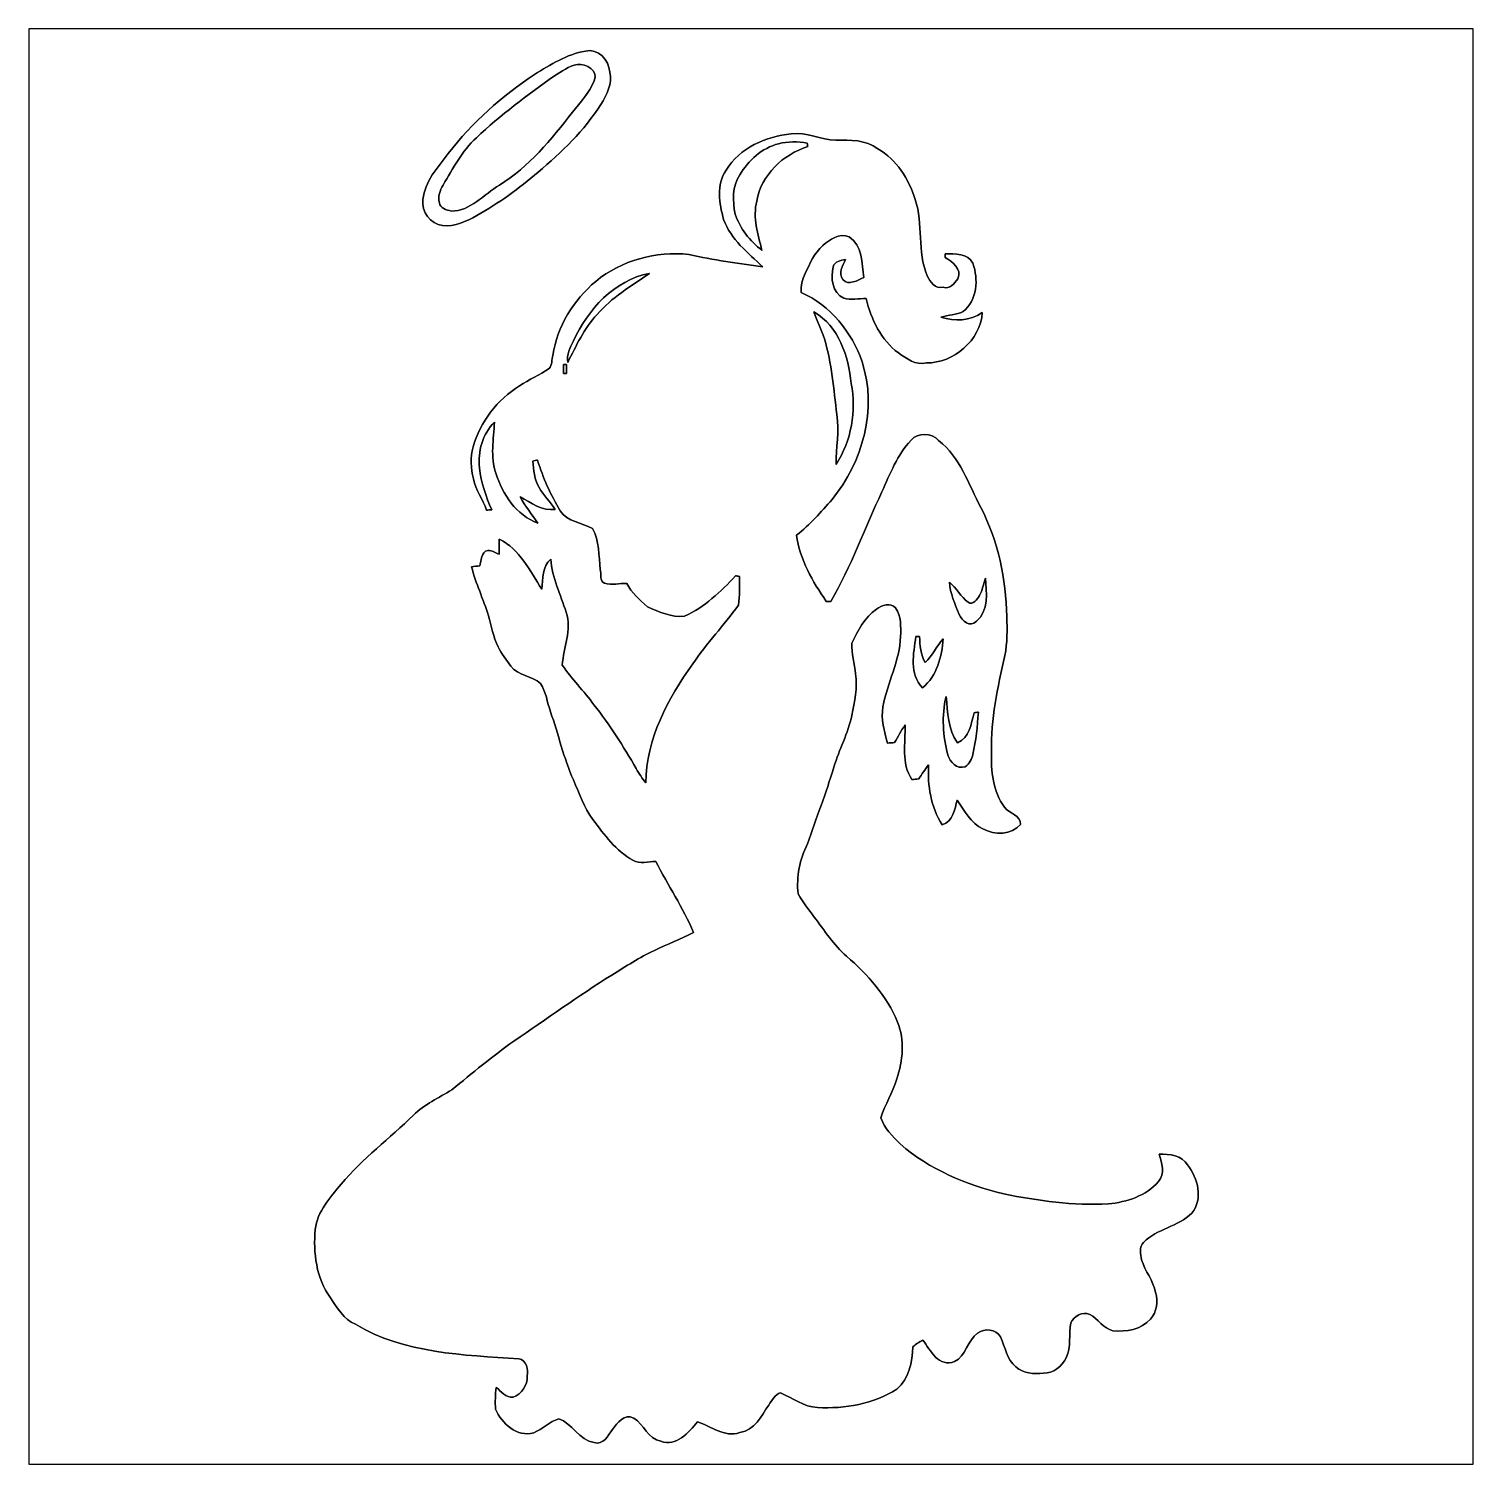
# Model space of a CAD drawing. Header units: centimetres. Extents: x -16.8 to 16.8, y -16.7 to 16.7.
import ezdxf

# ---------------------------------------------------------------- set-up
doc = ezdxf.new("R2010")
doc.units = ezdxf.units.CM
doc.header["$MEASUREMENT"] = 0
doc.layers.add('Layer 1', color=7, linetype='Continuous')

msp = doc.modelspace()

# ---------------------------------------------------------------- linework, layer by layer
at = {"layer": 'Layer 1', "color": 7}
for points, knots in [([(-16.77458, 16.66875), (-16.77458, 16.66875), (16.77458, 16.66875), (16.77458, 16.66875), (16.77458, 16.66875), (16.77458, 16.66875), (16.77458, -16.66875), (16.77458, -16.66875), (16.77458, -16.66875), (16.77458, -16.66875), (-16.77458, -16.66875), (-16.77458, -16.66875), (-16.77458, -16.66875), (-16.77458, -16.66875), (-16.77458, 16.66875), (-16.77458, 16.66875), (-16.77458, 16.66875), (-16.77458, 16.66875), (-16.77458, 16.66875), (-16.77458, 16.66875)], [0, 0, 0, 0, 0.16666667, 0.16666667, 0.16666667, 0.16666667, 0.33333333, 0.33333333, 0.33333333, 0.33333333, 0.5, 0.5, 0.5, 0.5, 0.66666667, 0.66666667, 0.66666667, 0.66666667, 1, 1, 1, 1]), ([(-3.84739, 16.15017), (-4.28025, 16.08173), (-4.65949, 15.83161), (-5.02955, 15.61289), (-5.02955, 15.61289), (-5.78309, 15.10277), (-6.47735, 14.49529), (-7.03615, 13.77421), (-7.03615, 13.77421), (-7.27851, 13.45071), (-7.57802, 13.12439), (-7.61965, 12.70388), (-7.61965, 12.70388), (-7.66374, 12.41919), (-7.44502, 12.1412), (-7.16421, 12.09851), (-7.16421, 12.09851), (-6.88093, 12.06747), (-6.61106, 12.20117), (-6.36834, 12.3317), (-6.36834, 12.3317), (-5.86211, 12.62062), (-5.38656, 12.96141), (-4.94312, 13.33923), (-4.94312, 13.33923), (-4.39914, 13.80596), (-3.87174, 14.3062), (-3.48544, 14.9158), (-3.48544, 14.9158), (-3.35174, 15.13981), (-3.2131, 15.39452), (-3.27872, 15.66616), (-3.27872, 15.66616), (-3.30694, 15.94167), (-3.54542, 16.22989), (-3.84739, 16.15017), (-3.84739, 16.15017), (-3.84739, 16.15017), (-3.84739, 16.15017), (-3.84739, 16.15017)], [0, 0, 0, 0, 0.09090909, 0.09090909, 0.09090909, 0.09090909, 0.18181818, 0.18181818, 0.18181818, 0.18181818, 0.27272727, 0.27272727, 0.27272727, 0.27272727, 0.36363636, 0.36363636, 0.36363636, 0.36363636, 0.45454545, 0.45454545, 0.45454545, 0.45454545, 0.54545455, 0.54545455, 0.54545455, 0.54545455, 0.63636364, 0.63636364, 0.63636364, 0.63636364, 0.72727273, 0.72727273, 0.72727273, 0.72727273, 0.81818182, 0.81818182, 0.81818182, 0.81818182, 1, 1, 1, 1]), ([(-4.03049, 15.83972), (-3.82799, 15.86689), (-3.53342, 15.70002), (-3.64278, 15.45978), (-3.64278, 15.45978), (-3.75567, 15.1825), (-3.96628, 14.96483), (-4.14973, 14.73376), (-4.14973, 14.73376), (-4.63515, 14.09841), (-5.15691, 13.46623), (-5.84341, 13.03902), (-5.84341, 13.03902), (-6.20748, 12.83017), (-6.51369, 12.43365), (-6.96666, 12.43542), (-6.96666, 12.43542), (-7.0672, 12.4654), (-7.22383, 12.49927), (-7.23547, 12.62627), (-7.23547, 12.62627), (-7.28098, 12.77338), (-7.22806, 12.91766), (-7.15328, 13.04114), (-7.15328, 13.04114), (-6.92256, 13.42461), (-6.71407, 13.83418), (-6.37893, 14.13969), (-6.37893, 14.13969), (-5.8166, 14.66779), (-5.19924, 15.13311), (-4.56777, 15.57443), (-4.56777, 15.57443), (-4.40126, 15.68168), (-4.23086, 15.80656), (-4.03049, 15.83972)], [0, 0, 0, 0, 0.1, 0.1, 0.1, 0.1, 0.2, 0.2, 0.2, 0.2, 0.3, 0.3, 0.3, 0.3, 0.4, 0.4, 0.4, 0.4, 0.5, 0.5, 0.5, 0.5, 0.6, 0.6, 0.6, 0.6, 0.7, 0.7, 0.7, 0.7, 0.8, 0.8, 0.8, 0.8, 1, 1, 1, 1]), ([(-0.58032, 13.38651), (-0.80363, 13.05101), (-0.74366, 12.60969), (-0.63535, 12.24421), (-0.63535, 12.24421), (-0.46955, 11.77607), (-0.0702, 11.47092), (0.27199, 11.13825), (0.27199, 11.13825), (-0.30127, 11.22363), (-0.8763, 11.29736), (-1.44074, 11.43141), (-1.44074, 11.43141), (-2.20733, 11.50867), (-3.00778, 11.29559), (-3.60786, 10.80488), (-3.60786, 10.80488), (-4.12186, 10.36743), (-4.49933, 9.75713), (-4.60304, 9.08544), (-4.60304, 9.08544), (-4.64291, 8.99548), (-4.60622, 8.85613), (-4.68842, 8.78099), (-4.68842, 8.78099), (-4.90149, 8.61801), (-5.15938, 8.53087), (-5.37669, 8.37494), (-5.37669, 8.37494), (-5.89492, 8.05709), (-6.29038, 7.54204), (-6.45724, 6.95713), (-6.45724, 6.95713), (-6.52956, 6.71583), (-6.50346, 6.45724), (-6.44984, 6.21489), (-6.44984, 6.21489), (-6.39128, 5.95665), (-6.23041, 5.73899), (-6.14327, 5.49099), (-6.14327, 5.49099), (-6.11364, 5.4924), (-6.05402, 5.49487), (-6.02403, 5.49593), (-6.02403, 5.49593), (-6.1528, 5.80954), (-6.27698, 6.13022), (-6.30449, 6.47206), (-6.30449, 6.47206), (-6.35212, 6.85271), (-6.23605, 7.2577), (-5.96053, 7.53145), (-5.96053, 7.53145), (-5.97888, 7.13775), (-6.05931, 6.72959), (-5.92737, 6.34683), (-5.92737, 6.34683), (-5.77215, 5.85611), (-5.45571, 5.37422), (-4.95441, 5.18971), (-4.95441, 5.18971), (-5.08529, 5.39503), (-5.24757, 5.57953), (-5.36152, 5.79543), (-5.36152, 5.79543), (-5.11034, 5.65997), (-4.84928, 5.46629), (-4.54731, 5.50792), (-4.54731, 5.50792), (-4.66866, 5.67972), (-4.81718, 5.83177), (-4.91878, 6.01698), (-4.91878, 6.01698), (-5.03238, 6.19901), (-5.04613, 6.42302), (-5.06695, 6.63081), (-5.06695, 6.63081), (-5.03943, 6.63646), (-4.98369, 6.64774), (-4.95582, 6.65339), (-4.95582, 6.65339), (-4.83623, 6.23888), (-4.65279, 5.84623), (-4.43301, 5.47617), (-4.43301, 5.47617), (-4.26473, 5.21864), (-3.93171, 5.19571), (-3.68194, 5.06518), (-3.68194, 5.06518), (-3.5179, 4.7819), (-3.5373, 4.42807), (-3.50132, 4.11021), (-3.50132, 4.11021), (-3.4671, 4.0259), (-3.52813, 3.8354), (-3.40113, 3.79554), (-3.40113, 3.79554), (-3.23321, 3.74262), (-3.05435, 3.79342), (-2.8829, 3.78813), (-2.8829, 3.78813), (-2.77813, 3.56341), (-2.58163, 3.41101), (-2.40736, 3.24344), (-2.40736, 3.24344), (-2.13148, 3.13584), (-1.85208, 2.98344), (-1.54305, 3.02366), (-1.54305, 3.02366), (-1.08162, 3.23674), (-0.70097, 3.59304), (-0.36089, 3.96487), (-0.36089, 3.96487), (-0.33796, 3.96169), (-0.2921, 3.9557), (-0.26917, 3.95252), (-0.26917, 3.95252), (-0.26353, 3.72957), (-0.26353, 3.50591), (-0.28928, 3.28401), (-0.28928, 3.28401), (-0.62548, 2.81481), (-1.03293, 2.39924), (-1.35361, 1.91735), (-1.35361, 1.91735), (-1.93499, 1.10561), (-2.43593, 0.17674), (-2.4444, -0.84773), (-2.4444, -0.84773), (-2.52659, -0.74189), (-2.60244, -0.63112), (-2.667, -0.514), (-2.667, -0.514), (-2.96157, 0.00212), (-3.28436, 0.50271), (-3.64984, 0.9712), (-3.64984, 0.9712), (-3.8795, 1.29046), (-4.16772, 1.56457), (-4.38468, 1.8923), (-4.38468, 1.8923), (-4.35116, 2.30152), (-4.16313, 2.70263), (-4.29119, 3.11785), (-4.29119, 3.11785), (-4.42701, 3.52566), (-4.61645, 3.92007), (-4.65173, 4.35504), (-4.65173, 4.35504), (-4.85563, 4.18359), (-4.82847, 3.89361), (-4.85951, 3.65548), (-4.85951, 3.65548), (-5.13644, 4.07952), (-5.37069, 4.57976), (-5.84623, 4.81789), (-5.84623, 4.81789), (-5.85541, 4.70041), (-5.85329, 4.58223), (-5.84659, 4.4644), (-5.84659, 4.4644), (-5.93266, 4.49933), (-6.01592, 4.5533), (-6.11117, 4.55577), (-6.11117, 4.55577), (-6.27133, 4.52155), (-6.26569, 4.31518), (-6.30026, 4.19594), (-6.30026, 4.19594), (-6.36446, 4.19029), (-6.42832, 4.18394), (-6.49217, 4.17689), (-6.49217, 4.17689), (-6.39445, 3.78601), (-6.21594, 3.423), (-6.10023, 3.03812), (-6.10023, 3.03812), (-6.02121, 2.79823), (-5.99193, 2.54071), (-5.8734, 2.31458), (-5.8734, 2.31458), (-5.79191, 2.15406), (-5.68854, 2.00589), (-5.57812, 1.86337), (-5.57812, 1.86337), (-5.40808, 1.64077), (-5.08953, 1.64253), (-4.88774, 1.46473), (-4.88774, 1.46473), (-4.75933, 1.26824), (-4.73745, 1.02341), (-4.65667, 0.8068), (-4.65667, 0.8068), (-4.47322, 0.28081), (-4.35187, -0.2667), (-4.12468, -0.77752), (-4.12468, -0.77752), (-3.98357, -1.08903), (-3.88161, -1.4224), (-3.67348, -1.69898), (-3.67348, -1.69898), (-3.40501, -2.04823), (-3.13902, -2.42358), (-2.74391, -2.64089), (-2.74391, -2.64089), (-2.57986, -2.73262), (-2.38795, -2.67406), (-2.21015, -2.67018), (-2.21015, -2.67018), (-1.92828, -3.22439), (-1.5808, -3.74474), (-1.33562, -4.318), (-1.33562, -4.318), (-1.63019, -4.47569), (-1.94522, -4.59105), (-2.24508, -4.73851), (-2.24508, -4.73851), (-2.59221, -4.89479), (-2.90654, -5.1121), (-3.23144, -5.30825), (-3.23144, -5.30825), (-4.0065, -5.79437), (-4.74945, -6.32883), (-5.50721, -6.84107), (-5.50721, -6.84107), (-6.0071, -7.19314), (-6.47312, -7.58896), (-6.94902, -7.97172), (-6.94902, -7.97172), (-7.24853, -8.16504), (-7.58437, -8.30827), (-7.84225, -8.56192), (-7.84225, -8.56192), (-8.39364, -9.10519), (-9.0237, -9.56663), (-9.52147, -10.16459), (-9.52147, -10.16459), (-9.77583, -10.47397), (-10.07322, -10.8017), (-10.12296, -11.21622), (-10.12296, -11.21622), (-10.17199, -11.75773), (-10.09897, -12.35075), (-9.77159, -12.80336), (-9.77159, -12.80336), (-9.61214, -13.03831), (-9.46573, -13.30607), (-9.1881, -13.42072), (-9.1881, -13.42072), (-8.05215, -14.10335), (-6.67773, -14.1351), (-5.39397, -14.22188), (-5.39397, -14.22188), (-5.21511, -14.24587), (-5.16925, -14.47553), (-5.20241, -14.62158), (-5.20241, -14.62158), (-5.18231, -14.83572), (-5.328, -15.04103), (-5.52309, -15.11547), (-5.52309, -15.11547), (-5.70159, -15.13628), (-5.79931, -14.97859), (-5.92208, -14.88546), (-5.92208, -14.88546), (-5.94113, -15.05373), (-5.9436, -15.22201), (-5.93478, -15.3924), (-5.93478, -15.3924), (-5.7912, -15.71978), (-5.43313, -16.05809), (-5.04613, -15.94026), (-5.04613, -15.94026), (-4.84152, -15.85595), (-4.67889, -15.67709), (-4.46511, -15.61677), (-4.46511, -15.61677), (-4.14584, -15.71343), (-3.99944, -16.12336), (-3.64631, -16.16604), (-3.64631, -16.16604), (-3.4223, -16.24048), (-3.33093, -16.00094), (-3.21839, -15.86547), (-3.21839, -15.86547), (-3.09986, -15.71484), (-2.94922, -15.48483), (-2.72344, -15.59913), (-2.72344, -15.59913), (-2.48532, -15.74871), (-2.39642, -16.07573), (-2.09515, -16.13852), (-2.09515, -16.13852), (-1.74025, -16.27717), (-1.45062, -15.92897), (-1.24143, -15.68803), (-1.24143, -15.68803), (-0.91899, -15.79033), (-0.61948, -16.05492), (-0.25823, -15.93744), (-0.25823, -15.93744), (0.08714, -15.88347), (0.23742, -15.55327), (0.41169, -15.29609), (0.41169, -15.29609), (0.49142, -15.19555), (0.54751, -15.04562), (0.68686, -15.01528), (0.68686, -15.01528), (0.96908, -15.13628), (1.22661, -15.33701), (1.54481, -15.35465), (1.54481, -15.35465), (2.18052, -15.38817), (2.84692, -15.27069), (3.3909, -14.92532), (3.3909, -14.92532), (3.6763, -14.68508), (3.73803, -14.29702), (3.76202, -13.94672), (3.76202, -13.94672), (3.82376, -13.87404), (3.91478, -13.8363), (3.99521, -13.78867), (3.99521, -13.78867), (4.16631, -14.03279), (4.36316, -14.42579), (4.72863, -14.28891), (4.72863, -14.28891), (4.9911, -14.15097), (5.03696, -13.80172), (5.26274, -13.62357), (5.26274, -13.62357), (5.42466, -13.5061), (5.69207, -13.52479), (5.79367, -13.71283), (5.79367, -13.71283), (5.90938, -13.94389), (5.93972, -14.24058), (6.15562, -14.41203), (6.15562, -14.41203), (6.3313, -14.56514), (6.56837, -14.57889), (6.79097, -14.55314), (6.79097, -14.55314), (7.02451, -14.5729), (7.22736, -14.40004), (7.31943, -14.19931), (7.31943, -14.19931), (7.44608, -13.94813), (7.37588, -13.65179), (7.42844, -13.38615), (7.42844, -13.38615), (7.50923, -13.23693), (7.69091, -13.11663), (7.868, -13.19107), (7.868, -13.19107), (8.0645, -13.29126), (8.18656, -13.5195), (8.40775, -13.57312), (8.40775, -13.57312), (8.71361, -13.60135), (9.06604, -13.54279), (9.27911, -13.30078), (9.27911, -13.30078), (9.4301, -13.13886), (9.46044, -12.88909), (9.39694, -12.68307), (9.39694, -12.68307), (9.3405, -12.40931), (9.15952, -12.18494), (9.07239, -11.92318), (9.07239, -11.92318), (9.04875, -11.7923), (9.01418, -11.62332), (9.1186, -11.51784), (9.1186, -11.51784), (9.43151, -11.19893), (9.92434, -11.15836), (10.23796, -10.83839), (10.23796, -10.83839), (10.50925, -10.51242), (10.38684, -10.02453), (10.14095, -9.72009), (10.14095, -9.72009), (10.01148, -9.49254), (9.71656, -9.45903), (9.48231, -9.47314), (9.48231, -9.47314), (9.5504, -9.67352), (9.61637, -9.92117), (9.4675, -10.10179), (9.4675, -10.10179), (9.1821, -10.43869), (8.72878, -10.58263), (8.30227, -10.62426), (8.30227, -10.62426), (7.48524, -10.67153), (6.67067, -10.54312), (5.86987, -10.39424), (5.86987, -10.39424), (5.00521, -10.17411), (4.14338, -9.83121), (3.4671, -9.23255), (3.4671, -9.23255), (3.296, -9.05439), (3.08645, -8.86813), (3.01943, -8.62542), (3.01943, -8.62542), (3.11326, -8.31427), (3.29494, -8.03416), (3.38455, -7.71984), (3.38455, -7.71984), (3.52884, -7.29968), (3.57576, -6.82131), (3.40395, -6.40327), (3.40395, -6.40327), (3.15771, -5.79614), (2.70969, -5.29449), (2.21897, -4.87151), (2.21897, -4.87151), (1.91911, -4.61363), (1.70709, -4.27461), (1.46967, -3.9624), (1.46967, -3.9624), (1.34373, -3.78389), (1.19944, -3.61491), (1.09467, -3.4223), (1.09467, -3.4223), (1.04987, -3.02366), (1.13383, -2.62149), (1.30951, -2.26342), (1.30951, -2.26342), (1.51342, -1.66723), (1.74413, -1.07985), (1.92652, -0.4766), (1.92652, -0.4766), (2.04717, -0.0702), (2.25954, 0.30551), (2.33998, 0.7239), (2.33998, 0.7239), (2.41053, 1.03858), (2.47474, 1.36384), (2.42782, 1.68698), (2.42782, 1.68698), (2.4063, 1.92511), (2.33221, 2.15759), (2.34139, 2.39818), (2.34139, 2.39818), (2.4765, 2.69416), (2.64407, 2.99508), (2.91183, 3.19087), (2.91183, 3.19087), (3.03213, 3.28083), (3.24379, 3.35386), (3.3588, 3.21874), (3.3588, 3.21874), (3.50026, 3.03142), (3.47698, 2.77707), (3.47627, 2.55693), (3.47627, 2.55693), (3.45158, 1.9879), (3.17006, 1.47602), (3.06317, 0.92357), (3.06317, 0.92357), (3.02084, 0.63817), (3.08928, 0.35243), (3.17218, 0.08079), (3.17218, 0.08079), (3.22545, 0.08467), (3.27907, 0.08819), (3.33304, 0.09137), (3.33304, 0.09137), (3.41383, 0.2286), (3.48968, 0.36901), (3.58034, 0.50024), (3.58034, 0.50024), (3.59057, 0.07267), (3.48439, -0.38594), (3.73839, -0.7687), (3.73839, -0.7687), (3.79024, -0.76306), (3.84281, -0.75777), (3.89537, -0.75283), (3.89537, -0.75283), (3.96981, -0.64311), (4.04424, -0.53375), (4.12256, -0.42651), (4.12256, -0.42651), (4.10422, -0.90699), (4.17195, -1.40688), (4.44182, -1.8161), (4.44182, -1.8161), (4.69159, -1.74025), (4.73357, -1.45874), (4.79107, -1.24319), (4.79107, -1.24319), (4.95759, -1.4919), (5.10399, -1.77659), (5.38762, -1.91311), (5.38762, -1.91311), (5.66173, -2.05846), (6.05226, -2.06622), (6.26322, -1.80869), (6.26322, -1.80869), (6.26957, -1.60232), (5.99228, -1.55293), (5.89104, -1.41041), (5.89104, -1.41041), (5.61728, -1.04669), (5.57495, -0.56374), (5.58624, -0.12347), (5.58624, -0.12347), (5.56719, 0.63359), (5.73405, 1.37619), (5.89421, 2.11102), (5.89421, 2.11102), (5.96159, 2.40841), (5.94889, 2.71463), (5.94431, 3.01696), (5.94431, 3.01696), (5.91891, 3.89008), (5.74463, 4.77061), (5.33964, 5.5499), (5.33964, 5.5499), (5.05213, 6.09212), (4.85457, 6.71548), (4.35786, 7.10988), (4.35786, 7.10988), (4.19559, 7.2898), (3.87632, 7.30109), (3.71757, 7.11306), (3.71757, 7.11306), (3.39266, 6.77898), (3.23391, 6.3306), (3.03953, 5.91608), (3.03953, 5.91608), (2.64513, 5.06659), (2.32586, 4.17971), (1.85173, 3.36938), (1.85173, 3.36938), (1.82598, 3.36973), (1.77482, 3.37079), (1.74943, 3.3715), (1.74943, 3.3715), (1.43193, 3.83681), (1.12783, 4.33987), (1.06045, 4.91067), (1.06045, 4.91067), (1.36596, 5.15232), (1.62736, 5.44371), (1.88348, 5.73581), (1.88348, 5.73581), (2.59397, 6.61247), (2.9397, 7.84013), (2.58057, 8.93586), (2.58057, 8.93586), (2.3435, 9.62695), (1.84115, 10.24643), (1.16452, 10.54453), (1.16452, 10.54453), (1.16064, 10.69658), (1.18992, 10.84862), (1.26012, 10.98479), (1.26012, 10.98479), (1.36842, 11.21551), (1.46685, 11.46422), (1.66617, 11.63355), (1.66617, 11.63355), (1.82704, 11.77819), (2.04964, 11.93624), (2.27718, 11.83781), (2.27718, 11.83781), (2.59856, 11.64978), (2.5714, 11.21551), (2.62255, 10.8966), (2.62255, 10.8966), (2.4832, 10.83416), (2.25954, 10.69199), (2.13289, 10.84792), (2.13289, 10.84792), (2.0126, 10.99185), (2.13819, 11.16789), (2.19463, 11.3097), (2.19463, 11.3097), (2.08245, 11.29594), (1.94769, 11.26631), (1.90747, 11.1439), (1.90747, 11.1439), (1.84609, 10.88743), (1.88419, 10.53853), (2.15759, 10.41471), (2.15759, 10.41471), (2.32339, 10.36285), (2.50296, 10.41082), (2.67406, 10.40236), (2.67406, 10.40236), (2.79541, 9.92329), (3.01554, 9.43963), (3.42688, 9.14188), (3.42688, 9.14188), (3.61774, 9.0103), (3.82411, 8.84978), (4.07353, 8.90976), (4.07353, 8.90976), (4.71135, 8.90517), (5.33082, 9.43434), (5.37351, 10.07921), (5.37351, 10.07921), (5.09023, 9.88589), (4.73534, 9.86261), (4.41219, 9.97303), (4.41219, 9.97303), (4.58188, 10.02559), (4.76744, 10.0263), (4.92936, 10.10109), (4.92936, 10.10109), (5.25004, 10.36849), (5.28955, 10.85215), (5.15338, 11.22327), (5.15338, 11.22327), (5.03061, 11.46246), (4.74027, 11.44517), (4.51379, 11.44552), (4.51379, 11.44552), (4.51203, 11.42436), (4.5085, 11.38238), (4.50674, 11.36121), (4.50674, 11.36121), (4.67501, 11.24867), (4.90749, 11.10368), (4.80624, 10.86167), (4.80624, 10.86167), (4.71734, 10.76431), (4.62915, 10.60415), (4.46299, 10.67082), (4.46299, 10.67082), (4.27143, 10.61014), (4.1716, 10.80206), (4.0894, 10.93117), (4.0894, 10.93117), (3.85868, 11.49879), (4.00403, 12.13238), (3.81564, 12.70952), (3.81564, 12.70952), (3.6643, 13.18084), (3.3849, 13.63239), (2.94711, 13.88569), (2.94711, 13.88569), (2.66559, 14.08677), (2.30399, 14.09594), (1.97203, 14.08324), (1.97203, 14.08324), (1.61784, 14.07971), (1.29611, 14.29138), (0.93592, 14.23141), (0.93592, 14.23141), (0.35172, 14.17038), (-0.26494, 13.90862), (-0.58032, 13.38651)], [0, 0, 0, 0, 0.0060241, 0.0060241, 0.0060241, 0.0060241, 0.01204819, 0.01204819, 0.01204819, 0.01204819, 0.01807229, 0.01807229, 0.01807229, 0.01807229, 0.02409639, 0.02409639, 0.02409639, 0.02409639, 0.03012048, 0.03012048, 0.03012048, 0.03012048, 0.03614458, 0.03614458, 0.03614458, 0.03614458, 0.04216867, 0.04216867, 0.04216867, 0.04216867, 0.04819277, 0.04819277, 0.04819277, 0.04819277, 0.05421687, 0.05421687, 0.05421687, 0.05421687, 0.06024096, 0.06024096, 0.06024096, 0.06024096, 0.06626506, 0.06626506, 0.06626506, 0.06626506, 0.07228916, 0.07228916, 0.07228916, 0.07228916, 0.07831325, 0.07831325, 0.07831325, 0.07831325, 0.08433735, 0.08433735, 0.08433735, 0.08433735, 0.09036145, 0.09036145, 0.09036145, 0.09036145, 0.09638554, 0.09638554, 0.09638554, 0.09638554, 0.10240964, 0.10240964, 0.10240964, 0.10240964, 0.10843373, 0.10843373, 0.10843373, 0.10843373, 0.11445783, 0.11445783, 0.11445783, 0.11445783, 0.12048193, 0.12048193, 0.12048193, 0.12048193, 0.12650602, 0.12650602, 0.12650602, 0.12650602, 0.13253012, 0.13253012, 0.13253012, 0.13253012, 0.13855422, 0.13855422, 0.13855422, 0.13855422, 0.14457831, 0.14457831, 0.14457831, 0.14457831, 0.15060241, 0.15060241, 0.15060241, 0.15060241, 0.15662651, 0.15662651, 0.15662651, 0.15662651, 0.1626506, 0.1626506, 0.1626506, 0.1626506, 0.1686747, 0.1686747, 0.1686747, 0.1686747, 0.1746988, 0.1746988, 0.1746988, 0.1746988, 0.18072289, 0.18072289, 0.18072289, 0.18072289, 0.18674699, 0.18674699, 0.18674699, 0.18674699, 0.19277108, 0.19277108, 0.19277108, 0.19277108, 0.19879518, 0.19879518, 0.19879518, 0.19879518, 0.20481928, 0.20481928, 0.20481928, 0.20481928, 0.21084337, 0.21084337, 0.21084337, 0.21084337, 0.21686747, 0.21686747, 0.21686747, 0.21686747, 0.22289157, 0.22289157, 0.22289157, 0.22289157, 0.22891566, 0.22891566, 0.22891566, 0.22891566, 0.23493976, 0.23493976, 0.23493976, 0.23493976, 0.24096386, 0.24096386, 0.24096386, 0.24096386, 0.24698795, 0.24698795, 0.24698795, 0.24698795, 0.25301205, 0.25301205, 0.25301205, 0.25301205, 0.25903614, 0.25903614, 0.25903614, 0.25903614, 0.26506024, 0.26506024, 0.26506024, 0.26506024, 0.27108434, 0.27108434, 0.27108434, 0.27108434, 0.27710843, 0.27710843, 0.27710843, 0.27710843, 0.28313253, 0.28313253, 0.28313253, 0.28313253, 0.28915663, 0.28915663, 0.28915663, 0.28915663, 0.29518072, 0.29518072, 0.29518072, 0.29518072, 0.30120482, 0.30120482, 0.30120482, 0.30120482, 0.30722892, 0.30722892, 0.30722892, 0.30722892, 0.31325301, 0.31325301, 0.31325301, 0.31325301, 0.31927711, 0.31927711, 0.31927711, 0.31927711, 0.3253012, 0.3253012, 0.3253012, 0.3253012, 0.3313253, 0.3313253, 0.3313253, 0.3313253, 0.3373494, 0.3373494, 0.3373494, 0.3373494, 0.34337349, 0.34337349, 0.34337349, 0.34337349, 0.34939759, 0.34939759, 0.34939759, 0.34939759, 0.35542169, 0.35542169, 0.35542169, 0.35542169, 0.36144578, 0.36144578, 0.36144578, 0.36144578, 0.36746988, 0.36746988, 0.36746988, 0.36746988, 0.37349398, 0.37349398, 0.37349398, 0.37349398, 0.37951807, 0.37951807, 0.37951807, 0.37951807, 0.38554217, 0.38554217, 0.38554217, 0.38554217, 0.39156627, 0.39156627, 0.39156627, 0.39156627, 0.39759036, 0.39759036, 0.39759036, 0.39759036, 0.40361446, 0.40361446, 0.40361446, 0.40361446, 0.40963855, 0.40963855, 0.40963855, 0.40963855, 0.41566265, 0.41566265, 0.41566265, 0.41566265, 0.42168675, 0.42168675, 0.42168675, 0.42168675, 0.42771084, 0.42771084, 0.42771084, 0.42771084, 0.43373494, 0.43373494, 0.43373494, 0.43373494, 0.43975904, 0.43975904, 0.43975904, 0.43975904, 0.44578313, 0.44578313, 0.44578313, 0.44578313, 0.45180723, 0.45180723, 0.45180723, 0.45180723, 0.45783133, 0.45783133, 0.45783133, 0.45783133, 0.46385542, 0.46385542, 0.46385542, 0.46385542, 0.46987952, 0.46987952, 0.46987952, 0.46987952, 0.47590361, 0.47590361, 0.47590361, 0.47590361, 0.48192771, 0.48192771, 0.48192771, 0.48192771, 0.48795181, 0.48795181, 0.48795181, 0.48795181, 0.4939759, 0.4939759, 0.4939759, 0.4939759, 0.5, 0.5, 0.5, 0.5, 0.5060241, 0.5060241, 0.5060241, 0.5060241, 0.51204819, 0.51204819, 0.51204819, 0.51204819, 0.51807229, 0.51807229, 0.51807229, 0.51807229, 0.52409639, 0.52409639, 0.52409639, 0.52409639, 0.53012048, 0.53012048, 0.53012048, 0.53012048, 0.53614458, 0.53614458, 0.53614458, 0.53614458, 0.54216867, 0.54216867, 0.54216867, 0.54216867, 0.54819277, 0.54819277, 0.54819277, 0.54819277, 0.55421687, 0.55421687, 0.55421687, 0.55421687, 0.56024096, 0.56024096, 0.56024096, 0.56024096, 0.56626506, 0.56626506, 0.56626506, 0.56626506, 0.57228916, 0.57228916, 0.57228916, 0.57228916, 0.57831325, 0.57831325, 0.57831325, 0.57831325, 0.58433735, 0.58433735, 0.58433735, 0.58433735, 0.59036145, 0.59036145, 0.59036145, 0.59036145, 0.59638554, 0.59638554, 0.59638554, 0.59638554, 0.60240964, 0.60240964, 0.60240964, 0.60240964, 0.60843373, 0.60843373, 0.60843373, 0.60843373, 0.61445783, 0.61445783, 0.61445783, 0.61445783, 0.62048193, 0.62048193, 0.62048193, 0.62048193, 0.62650602, 0.62650602, 0.62650602, 0.62650602, 0.63253012, 0.63253012, 0.63253012, 0.63253012, 0.63855422, 0.63855422, 0.63855422, 0.63855422, 0.64457831, 0.64457831, 0.64457831, 0.64457831, 0.65060241, 0.65060241, 0.65060241, 0.65060241, 0.65662651, 0.65662651, 0.65662651, 0.65662651, 0.6626506, 0.6626506, 0.6626506, 0.6626506, 0.6686747, 0.6686747, 0.6686747, 0.6686747, 0.6746988, 0.6746988, 0.6746988, 0.6746988, 0.68072289, 0.68072289, 0.68072289, 0.68072289, 0.68674699, 0.68674699, 0.68674699, 0.68674699, 0.69277108, 0.69277108, 0.69277108, 0.69277108, 0.69879518, 0.69879518, 0.69879518, 0.69879518, 0.70481928, 0.70481928, 0.70481928, 0.70481928, 0.71084337, 0.71084337, 0.71084337, 0.71084337, 0.71686747, 0.71686747, 0.71686747, 0.71686747, 0.72289157, 0.72289157, 0.72289157, 0.72289157, 0.72891566, 0.72891566, 0.72891566, 0.72891566, 0.73493976, 0.73493976, 0.73493976, 0.73493976, 0.74096386, 0.74096386, 0.74096386, 0.74096386, 0.74698795, 0.74698795, 0.74698795, 0.74698795, 0.75301205, 0.75301205, 0.75301205, 0.75301205, 0.75903614, 0.75903614, 0.75903614, 0.75903614, 0.76506024, 0.76506024, 0.76506024, 0.76506024, 0.77108434, 0.77108434, 0.77108434, 0.77108434, 0.77710843, 0.77710843, 0.77710843, 0.77710843, 0.78313253, 0.78313253, 0.78313253, 0.78313253, 0.78915663, 0.78915663, 0.78915663, 0.78915663, 0.79518072, 0.79518072, 0.79518072, 0.79518072, 0.80120482, 0.80120482, 0.80120482, 0.80120482, 0.80722892, 0.80722892, 0.80722892, 0.80722892, 0.81325301, 0.81325301, 0.81325301, 0.81325301, 0.81927711, 0.81927711, 0.81927711, 0.81927711, 0.8253012, 0.8253012, 0.8253012, 0.8253012, 0.8313253, 0.8313253, 0.8313253, 0.8313253, 0.8373494, 0.8373494, 0.8373494, 0.8373494, 0.84337349, 0.84337349, 0.84337349, 0.84337349, 0.84939759, 0.84939759, 0.84939759, 0.84939759, 0.85542169, 0.85542169, 0.85542169, 0.85542169, 0.86144578, 0.86144578, 0.86144578, 0.86144578, 0.86746988, 0.86746988, 0.86746988, 0.86746988, 0.87349398, 0.87349398, 0.87349398, 0.87349398, 0.87951807, 0.87951807, 0.87951807, 0.87951807, 0.88554217, 0.88554217, 0.88554217, 0.88554217, 0.89156627, 0.89156627, 0.89156627, 0.89156627, 0.89759036, 0.89759036, 0.89759036, 0.89759036, 0.90361446, 0.90361446, 0.90361446, 0.90361446, 0.90963855, 0.90963855, 0.90963855, 0.90963855, 0.91566265, 0.91566265, 0.91566265, 0.91566265, 0.92168675, 0.92168675, 0.92168675, 0.92168675, 0.92771084, 0.92771084, 0.92771084, 0.92771084, 0.93373494, 0.93373494, 0.93373494, 0.93373494, 0.93975904, 0.93975904, 0.93975904, 0.93975904, 0.94578313, 0.94578313, 0.94578313, 0.94578313, 0.95180723, 0.95180723, 0.95180723, 0.95180723, 0.95783133, 0.95783133, 0.95783133, 0.95783133, 0.96385542, 0.96385542, 0.96385542, 0.96385542, 0.96987952, 0.96987952, 0.96987952, 0.96987952, 0.97590361, 0.97590361, 0.97590361, 0.97590361, 0.98192771, 0.98192771, 0.98192771, 0.98192771, 0.98795181, 0.98795181, 0.98795181, 0.98795181, 1, 1, 1, 1]), ([(0.64029, 14.00175), (0.85796, 14.0589), (1.08585, 14.05114), (1.30669, 14.01762), (1.30669, 14.01762), (1.30951, 13.99752), (1.31586, 13.95695), (1.31904, 13.93684), (1.31904, 13.93684), (0.74683, 13.75304), (0.2353, 13.27961), (0.13441, 12.66931), (0.13441, 12.66931), (0.03563, 12.28231), (0.16157, 11.89708), (0.25506, 11.52454), (0.25506, 11.52454), (-0.02505, 11.73833), (-0.25471, 12.03254), (-0.36865, 12.36768), (-0.36865, 12.36768), (-0.42616, 12.66719), (-0.44133, 13.01362), (-0.25859, 13.27538), (-0.25859, 13.27538), (-0.06244, 13.61652), (0.25435, 13.90121), (0.64029, 14.00175)], [0, 0, 0, 0, 0.125, 0.125, 0.125, 0.125, 0.25, 0.25, 0.25, 0.25, 0.375, 0.375, 0.375, 0.375, 0.5, 0.5, 0.5, 0.5, 0.625, 0.625, 0.625, 0.625, 0.75, 0.75, 0.75, 0.75, 1, 1, 1, 1]), ([(-4.12679, 9.42128), (-3.78601, 10.14801), (-3.18064, 10.83416), (-2.36079, 10.98938), (-2.36079, 10.98938), (-2.78059, 10.69023), (-3.24238, 10.43446), (-3.57611, 10.03159), (-3.57611, 10.03159), (-3.88161, 9.71338), (-4.058, 9.30769), (-4.25732, 8.92175), (-4.25732, 8.92175), (-4.28519, 9.10096), (-4.20123, 9.265), (-4.12679, 9.42128)], [0, 0, 0, 0, 0.2, 0.2, 0.2, 0.2, 0.4, 0.4, 0.4, 0.4, 0.6, 0.6, 0.6, 0.6, 1, 1, 1, 1]), ([(1.46015, 10.09332), (2.05034, 9.76312), (2.25778, 9.06286), (2.32939, 8.43315), (2.32939, 8.43315), (2.45075, 7.79216), (2.33257, 7.10212), (1.97803, 6.55214), (1.97803, 6.55214), (1.97026, 6.93773), (2.05634, 7.32367), (1.99566, 7.70855), (1.99566, 7.70855), (1.92017, 8.2991), (1.88031, 8.90023), (1.70392, 9.47173), (1.70392, 9.47173), (1.63795, 9.68516), (1.52964, 9.88131), (1.46015, 10.09332)], [0, 0, 0, 0, 0.16666667, 0.16666667, 0.16666667, 0.16666667, 0.33333333, 0.33333333, 0.33333333, 0.33333333, 0.5, 0.5, 0.5, 0.5, 0.66666667, 0.66666667, 0.66666667, 0.66666667, 1, 1, 1, 1]), ([(-4.35716, 8.87236), (-4.33917, 8.87236), (-4.30389, 8.87236), (-4.2859, 8.87236), (-4.2859, 8.87236), (-4.28625, 8.80181), (-4.28625, 8.73125), (-4.2859, 8.66069), (-4.2859, 8.66069), (-4.30389, 8.66069), (-4.33917, 8.66069), (-4.35716, 8.66069), (-4.35716, 8.66069), (-4.35716, 8.73125), (-4.35716, 8.80181), (-4.35716, 8.87236)], [0, 0, 0, 0, 0.2, 0.2, 0.2, 0.2, 0.4, 0.4, 0.4, 0.4, 0.6, 0.6, 0.6, 0.6, 1, 1, 1, 1]), ([(5.31036, 3.50485), (5.38057, 3.63114), (5.39397, 3.78001), (5.44689, 3.91372), (5.44689, 3.91372), (5.47264, 3.58599), (5.52485, 3.14219), (5.23804, 2.91077), (5.23804, 2.91077), (5.08282, 2.75343), (4.90079, 2.91571), (4.83482, 3.06564), (4.83482, 3.06564), (4.73604, 3.30906), (4.62597, 3.55424), (4.61045, 3.82094), (4.61045, 3.82094), (4.77344, 3.68194), (4.86939, 3.47698), (5.04296, 3.35033), (5.04296, 3.35033), (5.16431, 3.27801), (5.24651, 3.423), (5.31036, 3.50485)], [0, 0, 0, 0, 0.14285714, 0.14285714, 0.14285714, 0.14285714, 0.28571429, 0.28571429, 0.28571429, 0.28571429, 0.42857143, 0.42857143, 0.42857143, 0.42857143, 0.57142857, 0.57142857, 0.57142857, 0.57142857, 0.71428571, 0.71428571, 0.71428571, 0.71428571, 1, 1, 1, 1]), ([(3.83117, 2.55588), (3.85163, 2.55623), (3.8929, 2.55693), (3.91336, 2.55729), (3.91336, 2.55729), (3.92712, 2.35056), (3.93206, 2.13184), (4.04883, 1.95192), (4.04883, 1.95192), (4.21287, 2.11631), (4.31412, 2.32974), (4.46687, 2.50366), (4.46687, 2.50366), (4.43442, 2.08915), (4.32117, 1.64006), (3.98674, 1.3649), (3.98674, 1.3649), (3.66607, 1.68169), (3.77507, 2.159), (3.83117, 2.55588)], [0, 0, 0, 0, 0.16666667, 0.16666667, 0.16666667, 0.16666667, 0.33333333, 0.33333333, 0.33333333, 0.33333333, 0.5, 0.5, 0.5, 0.5, 0.66666667, 0.66666667, 0.66666667, 0.66666667, 1, 1, 1, 1]), ([(4.57271, -0.19191), (4.45523, 0.24659), (4.42595, 0.7172), (4.53108, 1.16099), (4.53108, 1.16099), (4.57588, 0.79622), (4.57024, 0.40005), (4.7946, 0.08784), (4.7946, 0.08784), (5.07718, 0.19509), (5.10787, 0.53481), (5.18795, 0.78528), (5.18795, 0.78528), (5.21123, 0.78811), (5.25815, 0.7934), (5.28179, 0.79622), (5.28179, 0.79622), (5.25745, 0.46814), (5.22817, 0.13864), (5.15408, -0.18239), (5.15408, -0.18239), (5.12727, -0.29281), (5.07471, -0.40358), (4.97805, -0.46849), (4.97805, -0.46849), (4.78155, -0.53446), (4.61998, -0.3616), (4.57271, -0.19191)], [0, 0, 0, 0, 0.125, 0.125, 0.125, 0.125, 0.25, 0.25, 0.25, 0.25, 0.375, 0.375, 0.375, 0.375, 0.5, 0.5, 0.5, 0.5, 0.625, 0.625, 0.625, 0.625, 0.75, 0.75, 0.75, 0.75, 1, 1, 1, 1])]:
    msp.add_open_spline(points, degree=3, knots=knots, dxfattribs=at)
at = {"layer": 'Layer 1'}
for points, knots in [([(-3.84739, 16.15017), (-3.54542, 16.22989), (-3.30694, 15.94167), (-3.27872, 15.66616), (-3.27872, 15.66616), (-3.2131, 15.39452), (-3.35174, 15.13981), (-3.48544, 14.9158), (-3.48544, 14.9158), (-3.87174, 14.3062), (-4.39914, 13.80596), (-4.94312, 13.33923), (-4.94312, 13.33923), (-5.38656, 12.96141), (-5.86211, 12.62062), (-6.36834, 12.3317), (-6.36834, 12.3317), (-6.61106, 12.20117), (-6.88093, 12.06747), (-7.16421, 12.09851), (-7.16421, 12.09851), (-7.44502, 12.1412), (-7.66374, 12.41919), (-7.61965, 12.70388), (-7.61965, 12.70388), (-7.57802, 13.12439), (-7.27851, 13.45071), (-7.03615, 13.77421), (-7.03615, 13.77421), (-6.47735, 14.49529), (-5.78309, 15.10277), (-5.02955, 15.61289), (-5.02955, 15.61289), (-4.65949, 15.83161), (-4.28025, 16.08173), (-3.84739, 16.15017), (-3.84739, 16.15017), (-3.84739, 16.15017), (-3.84739, 16.15017), (-3.84739, 16.15017)], [0, 0, 0, 0, 0.09090909, 0.09090909, 0.09090909, 0.09090909, 0.18181818, 0.18181818, 0.18181818, 0.18181818, 0.27272727, 0.27272727, 0.27272727, 0.27272727, 0.36363636, 0.36363636, 0.36363636, 0.36363636, 0.45454545, 0.45454545, 0.45454545, 0.45454545, 0.54545455, 0.54545455, 0.54545455, 0.54545455, 0.63636364, 0.63636364, 0.63636364, 0.63636364, 0.72727273, 0.72727273, 0.72727273, 0.72727273, 0.81818182, 0.81818182, 0.81818182, 0.81818182, 1, 1, 1, 1]), ([(-4.03049, 15.83972), (-4.23086, 15.80656), (-4.40126, 15.68168), (-4.56777, 15.57443), (-4.56777, 15.57443), (-5.19924, 15.13311), (-5.8166, 14.66779), (-6.37893, 14.13969), (-6.37893, 14.13969), (-6.71407, 13.83418), (-6.92256, 13.42461), (-7.15328, 13.04114), (-7.15328, 13.04114), (-7.22806, 12.91766), (-7.28098, 12.77338), (-7.23547, 12.62627), (-7.23547, 12.62627), (-7.22383, 12.49927), (-7.0672, 12.4654), (-6.96666, 12.43542), (-6.96666, 12.43542), (-6.51369, 12.43365), (-6.20748, 12.83017), (-5.84341, 13.03902), (-5.84341, 13.03902), (-5.15691, 13.46623), (-4.63515, 14.09841), (-4.14973, 14.73376), (-4.14973, 14.73376), (-3.96628, 14.96483), (-3.75567, 15.1825), (-3.64278, 15.45978), (-3.64278, 15.45978), (-3.53342, 15.70002), (-3.82799, 15.86689), (-4.03049, 15.83972)], [0, 0, 0, 0, 0.1, 0.1, 0.1, 0.1, 0.2, 0.2, 0.2, 0.2, 0.3, 0.3, 0.3, 0.3, 0.4, 0.4, 0.4, 0.4, 0.5, 0.5, 0.5, 0.5, 0.6, 0.6, 0.6, 0.6, 0.7, 0.7, 0.7, 0.7, 0.8, 0.8, 0.8, 0.8, 1, 1, 1, 1]), ([(-0.58032, 13.38651), (-0.26494, 13.90862), (0.35172, 14.17038), (0.93592, 14.23141), (0.93592, 14.23141), (1.29611, 14.29138), (1.61784, 14.07971), (1.97203, 14.08324), (1.97203, 14.08324), (2.30399, 14.09594), (2.66559, 14.08677), (2.94711, 13.88569), (2.94711, 13.88569), (3.3849, 13.63239), (3.6643, 13.18084), (3.81564, 12.70952), (3.81564, 12.70952), (4.00403, 12.13238), (3.85868, 11.49879), (4.0894, 10.93117), (4.0894, 10.93117), (4.1716, 10.80206), (4.27143, 10.61014), (4.46299, 10.67082), (4.46299, 10.67082), (4.62915, 10.60415), (4.71734, 10.76431), (4.80624, 10.86167), (4.80624, 10.86167), (4.90749, 11.10368), (4.67501, 11.24867), (4.50674, 11.36121), (4.50674, 11.36121), (4.5085, 11.38238), (4.51203, 11.42436), (4.51379, 11.44552), (4.51379, 11.44552), (4.74027, 11.44517), (5.03061, 11.46246), (5.15338, 11.22327), (5.15338, 11.22327), (5.28955, 10.85215), (5.25004, 10.36849), (4.92936, 10.10109), (4.92936, 10.10109), (4.76744, 10.0263), (4.58188, 10.02559), (4.41219, 9.97303), (4.41219, 9.97303), (4.73534, 9.86261), (5.09023, 9.88589), (5.37351, 10.07921), (5.37351, 10.07921), (5.33082, 9.43434), (4.71135, 8.90517), (4.07353, 8.90976), (4.07353, 8.90976), (3.82411, 8.84978), (3.61774, 9.0103), (3.42688, 9.14188), (3.42688, 9.14188), (3.01554, 9.43963), (2.79541, 9.92329), (2.67406, 10.40236), (2.67406, 10.40236), (2.50296, 10.41082), (2.32339, 10.36285), (2.15759, 10.41471), (2.15759, 10.41471), (1.88419, 10.53853), (1.84609, 10.88743), (1.90747, 11.1439), (1.90747, 11.1439), (1.94769, 11.26631), (2.08245, 11.29594), (2.19463, 11.3097), (2.19463, 11.3097), (2.13819, 11.16789), (2.0126, 10.99185), (2.13289, 10.84792), (2.13289, 10.84792), (2.25954, 10.69199), (2.4832, 10.83416), (2.62255, 10.8966), (2.62255, 10.8966), (2.5714, 11.21551), (2.59856, 11.64978), (2.27718, 11.83781), (2.27718, 11.83781), (2.04964, 11.93624), (1.82704, 11.77819), (1.66617, 11.63355), (1.66617, 11.63355), (1.46685, 11.46422), (1.36842, 11.21551), (1.26012, 10.98479), (1.26012, 10.98479), (1.18992, 10.84862), (1.16064, 10.69658), (1.16452, 10.54453), (1.16452, 10.54453), (1.84115, 10.24643), (2.3435, 9.62695), (2.58057, 8.93586), (2.58057, 8.93586), (2.9397, 7.84013), (2.59397, 6.61247), (1.88348, 5.73581), (1.88348, 5.73581), (1.62736, 5.44371), (1.36596, 5.15232), (1.06045, 4.91067), (1.06045, 4.91067), (1.12783, 4.33987), (1.43193, 3.83681), (1.74943, 3.3715), (1.74943, 3.3715), (1.77482, 3.37079), (1.82598, 3.36973), (1.85173, 3.36938), (1.85173, 3.36938), (2.32586, 4.17971), (2.64513, 5.06659), (3.03953, 5.91608), (3.03953, 5.91608), (3.23391, 6.3306), (3.39266, 6.77898), (3.71757, 7.11306), (3.71757, 7.11306), (3.87632, 7.30109), (4.19559, 7.2898), (4.35786, 7.10988), (4.35786, 7.10988), (4.85457, 6.71548), (5.05213, 6.09212), (5.33964, 5.5499), (5.33964, 5.5499), (5.74463, 4.77061), (5.91891, 3.89008), (5.94431, 3.01696), (5.94431, 3.01696), (5.94889, 2.71463), (5.96159, 2.40841), (5.89421, 2.11102), (5.89421, 2.11102), (5.73405, 1.37619), (5.56719, 0.63359), (5.58624, -0.12347), (5.58624, -0.12347), (5.57495, -0.56374), (5.61728, -1.04669), (5.89104, -1.41041), (5.89104, -1.41041), (5.99228, -1.55293), (6.26957, -1.60232), (6.26322, -1.80869), (6.26322, -1.80869), (6.05226, -2.06622), (5.66173, -2.05846), (5.38762, -1.91311), (5.38762, -1.91311), (5.10399, -1.77659), (4.95759, -1.4919), (4.79107, -1.24319), (4.79107, -1.24319), (4.73357, -1.45874), (4.69159, -1.74025), (4.44182, -1.8161), (4.44182, -1.8161), (4.17195, -1.40688), (4.10422, -0.90699), (4.12256, -0.42651), (4.12256, -0.42651), (4.04424, -0.53375), (3.96981, -0.64311), (3.89537, -0.75283), (3.89537, -0.75283), (3.84281, -0.75777), (3.79024, -0.76306), (3.73839, -0.7687), (3.73839, -0.7687), (3.48439, -0.38594), (3.59057, 0.07267), (3.58034, 0.50024), (3.58034, 0.50024), (3.48968, 0.36901), (3.41383, 0.2286), (3.33304, 0.09137), (3.33304, 0.09137), (3.27907, 0.08819), (3.22545, 0.08467), (3.17218, 0.08079), (3.17218, 0.08079), (3.08928, 0.35243), (3.02084, 0.63817), (3.06317, 0.92357), (3.06317, 0.92357), (3.17006, 1.47602), (3.45158, 1.9879), (3.47627, 2.55693), (3.47627, 2.55693), (3.47698, 2.77707), (3.50026, 3.03142), (3.3588, 3.21874), (3.3588, 3.21874), (3.24379, 3.35386), (3.03213, 3.28083), (2.91183, 3.19087), (2.91183, 3.19087), (2.64407, 2.99508), (2.4765, 2.69416), (2.34139, 2.39818), (2.34139, 2.39818), (2.33221, 2.15759), (2.4063, 1.92511), (2.42782, 1.68698), (2.42782, 1.68698), (2.47474, 1.36384), (2.41053, 1.03858), (2.33998, 0.7239), (2.33998, 0.7239), (2.25954, 0.30551), (2.04717, -0.0702), (1.92652, -0.4766), (1.92652, -0.4766), (1.74413, -1.07985), (1.51342, -1.66723), (1.30951, -2.26342), (1.30951, -2.26342), (1.13383, -2.62149), (1.04987, -3.02366), (1.09467, -3.4223), (1.09467, -3.4223), (1.19944, -3.61491), (1.34373, -3.78389), (1.46967, -3.9624), (1.46967, -3.9624), (1.70709, -4.27461), (1.91911, -4.61363), (2.21897, -4.87151), (2.21897, -4.87151), (2.70969, -5.29449), (3.15771, -5.79614), (3.40395, -6.40327), (3.40395, -6.40327), (3.57576, -6.82131), (3.52884, -7.29968), (3.38455, -7.71984), (3.38455, -7.71984), (3.29494, -8.03416), (3.11326, -8.31427), (3.01943, -8.62542), (3.01943, -8.62542), (3.08645, -8.86813), (3.296, -9.05439), (3.4671, -9.23255), (3.4671, -9.23255), (4.14338, -9.83121), (5.00521, -10.17411), (5.86987, -10.39424), (5.86987, -10.39424), (6.67067, -10.54312), (7.48524, -10.67153), (8.30227, -10.62426), (8.30227, -10.62426), (8.72878, -10.58263), (9.1821, -10.43869), (9.4675, -10.10179), (9.4675, -10.10179), (9.61637, -9.92117), (9.5504, -9.67352), (9.48231, -9.47314), (9.48231, -9.47314), (9.71656, -9.45903), (10.01148, -9.49254), (10.14095, -9.72009), (10.14095, -9.72009), (10.38684, -10.02453), (10.50925, -10.51242), (10.23796, -10.83839), (10.23796, -10.83839), (9.92434, -11.15836), (9.43151, -11.19893), (9.1186, -11.51784), (9.1186, -11.51784), (9.01418, -11.62332), (9.04875, -11.7923), (9.07239, -11.92318), (9.07239, -11.92318), (9.15952, -12.18494), (9.3405, -12.40931), (9.39694, -12.68307), (9.39694, -12.68307), (9.46044, -12.88909), (9.4301, -13.13886), (9.27911, -13.30078), (9.27911, -13.30078), (9.06604, -13.54279), (8.71361, -13.60135), (8.40775, -13.57312), (8.40775, -13.57312), (8.18656, -13.5195), (8.0645, -13.29126), (7.868, -13.19107), (7.868, -13.19107), (7.69091, -13.11663), (7.50923, -13.23693), (7.42844, -13.38615), (7.42844, -13.38615), (7.37588, -13.65179), (7.44608, -13.94813), (7.31943, -14.19931), (7.31943, -14.19931), (7.22736, -14.40004), (7.02451, -14.5729), (6.79097, -14.55314), (6.79097, -14.55314), (6.56837, -14.57889), (6.3313, -14.56514), (6.15562, -14.41203), (6.15562, -14.41203), (5.93972, -14.24058), (5.90938, -13.94389), (5.79367, -13.71283), (5.79367, -13.71283), (5.69207, -13.52479), (5.42466, -13.5061), (5.26274, -13.62357), (5.26274, -13.62357), (5.03696, -13.80172), (4.9911, -14.15097), (4.72863, -14.28891), (4.72863, -14.28891), (4.36316, -14.42579), (4.16631, -14.03279), (3.99521, -13.78867), (3.99521, -13.78867), (3.91478, -13.8363), (3.82376, -13.87404), (3.76202, -13.94672), (3.76202, -13.94672), (3.73803, -14.29702), (3.6763, -14.68508), (3.3909, -14.92532), (3.3909, -14.92532), (2.84692, -15.27069), (2.18052, -15.38817), (1.54481, -15.35465), (1.54481, -15.35465), (1.22661, -15.33701), (0.96908, -15.13628), (0.68686, -15.01528), (0.68686, -15.01528), (0.54751, -15.04562), (0.49142, -15.19555), (0.41169, -15.29609), (0.41169, -15.29609), (0.23742, -15.55327), (0.08714, -15.88347), (-0.25823, -15.93744), (-0.25823, -15.93744), (-0.61948, -16.05492), (-0.91899, -15.79033), (-1.24143, -15.68803), (-1.24143, -15.68803), (-1.45062, -15.92897), (-1.74025, -16.27717), (-2.09515, -16.13852), (-2.09515, -16.13852), (-2.39642, -16.07573), (-2.48532, -15.74871), (-2.72344, -15.59913), (-2.72344, -15.59913), (-2.94922, -15.48483), (-3.09986, -15.71484), (-3.21839, -15.86547), (-3.21839, -15.86547), (-3.33093, -16.00094), (-3.4223, -16.24048), (-3.64631, -16.16604), (-3.64631, -16.16604), (-3.99944, -16.12336), (-4.14584, -15.71343), (-4.46511, -15.61677), (-4.46511, -15.61677), (-4.67889, -15.67709), (-4.84152, -15.85595), (-5.04613, -15.94026), (-5.04613, -15.94026), (-5.43313, -16.05809), (-5.7912, -15.71978), (-5.93478, -15.3924), (-5.93478, -15.3924), (-5.9436, -15.22201), (-5.94113, -15.05373), (-5.92208, -14.88546), (-5.92208, -14.88546), (-5.79931, -14.97859), (-5.70159, -15.13628), (-5.52309, -15.11547), (-5.52309, -15.11547), (-5.328, -15.04103), (-5.18231, -14.83572), (-5.20241, -14.62158), (-5.20241, -14.62158), (-5.16925, -14.47553), (-5.21511, -14.24587), (-5.39397, -14.22188), (-5.39397, -14.22188), (-6.67773, -14.1351), (-8.05215, -14.10335), (-9.1881, -13.42072), (-9.1881, -13.42072), (-9.46573, -13.30607), (-9.61214, -13.03831), (-9.77159, -12.80336), (-9.77159, -12.80336), (-10.09897, -12.35075), (-10.17199, -11.75773), (-10.12296, -11.21622), (-10.12296, -11.21622), (-10.07322, -10.8017), (-9.77583, -10.47397), (-9.52147, -10.16459), (-9.52147, -10.16459), (-9.0237, -9.56663), (-8.39364, -9.10519), (-7.84225, -8.56192), (-7.84225, -8.56192), (-7.58437, -8.30827), (-7.24853, -8.16504), (-6.94902, -7.97172), (-6.94902, -7.97172), (-6.47312, -7.58896), (-6.0071, -7.19314), (-5.50721, -6.84107), (-5.50721, -6.84107), (-4.74945, -6.32883), (-4.0065, -5.79437), (-3.23144, -5.30825), (-3.23144, -5.30825), (-2.90654, -5.1121), (-2.59221, -4.89479), (-2.24508, -4.73851), (-2.24508, -4.73851), (-1.94522, -4.59105), (-1.63019, -4.47569), (-1.33562, -4.318), (-1.33562, -4.318), (-1.5808, -3.74474), (-1.92828, -3.22439), (-2.21015, -2.67018), (-2.21015, -2.67018), (-2.38795, -2.67406), (-2.57986, -2.73262), (-2.74391, -2.64089), (-2.74391, -2.64089), (-3.13902, -2.42358), (-3.40501, -2.04823), (-3.67348, -1.69898), (-3.67348, -1.69898), (-3.88161, -1.4224), (-3.98357, -1.08903), (-4.12468, -0.77752), (-4.12468, -0.77752), (-4.35187, -0.2667), (-4.47322, 0.28081), (-4.65667, 0.8068), (-4.65667, 0.8068), (-4.73745, 1.02341), (-4.75933, 1.26824), (-4.88774, 1.46473), (-4.88774, 1.46473), (-5.08953, 1.64253), (-5.40808, 1.64077), (-5.57812, 1.86337), (-5.57812, 1.86337), (-5.68854, 2.00589), (-5.79191, 2.15406), (-5.8734, 2.31458), (-5.8734, 2.31458), (-5.99193, 2.54071), (-6.02121, 2.79823), (-6.10023, 3.03812), (-6.10023, 3.03812), (-6.21594, 3.423), (-6.39445, 3.78601), (-6.49217, 4.17689), (-6.49217, 4.17689), (-6.42832, 4.18394), (-6.36446, 4.19029), (-6.30026, 4.19594), (-6.30026, 4.19594), (-6.26569, 4.31518), (-6.27133, 4.52155), (-6.11117, 4.55577), (-6.11117, 4.55577), (-6.01592, 4.5533), (-5.93266, 4.49933), (-5.84659, 4.4644), (-5.84659, 4.4644), (-5.85329, 4.58223), (-5.85541, 4.70041), (-5.84623, 4.81789), (-5.84623, 4.81789), (-5.37069, 4.57976), (-5.13644, 4.07952), (-4.85951, 3.65548), (-4.85951, 3.65548), (-4.82847, 3.89361), (-4.85563, 4.18359), (-4.65173, 4.35504), (-4.65173, 4.35504), (-4.61645, 3.92007), (-4.42701, 3.52566), (-4.29119, 3.11785), (-4.29119, 3.11785), (-4.16313, 2.70263), (-4.35116, 2.30152), (-4.38468, 1.8923), (-4.38468, 1.8923), (-4.16772, 1.56457), (-3.8795, 1.29046), (-3.64984, 0.9712), (-3.64984, 0.9712), (-3.28436, 0.50271), (-2.96157, 0.00212), (-2.667, -0.514), (-2.667, -0.514), (-2.60244, -0.63112), (-2.52659, -0.74189), (-2.4444, -0.84773), (-2.4444, -0.84773), (-2.43593, 0.17674), (-1.93499, 1.10561), (-1.35361, 1.91735), (-1.35361, 1.91735), (-1.03293, 2.39924), (-0.62548, 2.81481), (-0.28928, 3.28401), (-0.28928, 3.28401), (-0.26353, 3.50591), (-0.26353, 3.72957), (-0.26917, 3.95252), (-0.26917, 3.95252), (-0.2921, 3.9557), (-0.33796, 3.96169), (-0.36089, 3.96487), (-0.36089, 3.96487), (-0.70097, 3.59304), (-1.08162, 3.23674), (-1.54305, 3.02366), (-1.54305, 3.02366), (-1.85208, 2.98344), (-2.13148, 3.13584), (-2.40736, 3.24344), (-2.40736, 3.24344), (-2.58163, 3.41101), (-2.77813, 3.56341), (-2.8829, 3.78813), (-2.8829, 3.78813), (-3.05435, 3.79342), (-3.23321, 3.74262), (-3.40113, 3.79554), (-3.40113, 3.79554), (-3.52813, 3.8354), (-3.4671, 4.0259), (-3.50132, 4.11021), (-3.50132, 4.11021), (-3.5373, 4.42807), (-3.5179, 4.7819), (-3.68194, 5.06518), (-3.68194, 5.06518), (-3.93171, 5.19571), (-4.26473, 5.21864), (-4.43301, 5.47617), (-4.43301, 5.47617), (-4.65279, 5.84623), (-4.83623, 6.23888), (-4.95582, 6.65339), (-4.95582, 6.65339), (-4.98369, 6.64774), (-5.03943, 6.63646), (-5.06695, 6.63081), (-5.06695, 6.63081), (-5.04613, 6.42302), (-5.03238, 6.19901), (-4.91878, 6.01698), (-4.91878, 6.01698), (-4.81718, 5.83177), (-4.66866, 5.67972), (-4.54731, 5.50792), (-4.54731, 5.50792), (-4.84928, 5.46629), (-5.11034, 5.65997), (-5.36152, 5.79543), (-5.36152, 5.79543), (-5.24757, 5.57953), (-5.08529, 5.39503), (-4.95441, 5.18971), (-4.95441, 5.18971), (-5.45571, 5.37422), (-5.77215, 5.85611), (-5.92737, 6.34683), (-5.92737, 6.34683), (-6.05931, 6.72959), (-5.97888, 7.13775), (-5.96053, 7.53145), (-5.96053, 7.53145), (-6.23605, 7.2577), (-6.35212, 6.85271), (-6.30449, 6.47206), (-6.30449, 6.47206), (-6.27698, 6.13022), (-6.1528, 5.80954), (-6.02403, 5.49593), (-6.02403, 5.49593), (-6.05402, 5.49487), (-6.11364, 5.4924), (-6.14327, 5.49099), (-6.14327, 5.49099), (-6.23041, 5.73899), (-6.39128, 5.95665), (-6.44984, 6.21489), (-6.44984, 6.21489), (-6.50346, 6.45724), (-6.52956, 6.71583), (-6.45724, 6.95713), (-6.45724, 6.95713), (-6.29038, 7.54204), (-5.89492, 8.05709), (-5.37669, 8.37494), (-5.37669, 8.37494), (-5.15938, 8.53087), (-4.90149, 8.61801), (-4.68842, 8.78099), (-4.68842, 8.78099), (-4.60622, 8.85613), (-4.64291, 8.99548), (-4.60304, 9.08544), (-4.60304, 9.08544), (-4.49933, 9.75713), (-4.12186, 10.36743), (-3.60786, 10.80488), (-3.60786, 10.80488), (-3.00778, 11.29559), (-2.20733, 11.50867), (-1.44074, 11.43141), (-1.44074, 11.43141), (-0.8763, 11.29736), (-0.30127, 11.22363), (0.27199, 11.13825), (0.27199, 11.13825), (-0.0702, 11.47092), (-0.46955, 11.77607), (-0.63535, 12.24421), (-0.63535, 12.24421), (-0.74366, 12.60969), (-0.80363, 13.05101), (-0.58032, 13.38651), (-0.58032, 13.38651), (-0.58032, 13.38651), (-0.58032, 13.38651), (-0.58032, 13.38651)], [0, 0, 0, 0, 0.00598802, 0.00598802, 0.00598802, 0.00598802, 0.01197605, 0.01197605, 0.01197605, 0.01197605, 0.01796407, 0.01796407, 0.01796407, 0.01796407, 0.0239521, 0.0239521, 0.0239521, 0.0239521, 0.02994012, 0.02994012, 0.02994012, 0.02994012, 0.03592814, 0.03592814, 0.03592814, 0.03592814, 0.04191617, 0.04191617, 0.04191617, 0.04191617, 0.04790419, 0.04790419, 0.04790419, 0.04790419, 0.05389222, 0.05389222, 0.05389222, 0.05389222, 0.05988024, 0.05988024, 0.05988024, 0.05988024, 0.06586826, 0.06586826, 0.06586826, 0.06586826, 0.07185629, 0.07185629, 0.07185629, 0.07185629, 0.07784431, 0.07784431, 0.07784431, 0.07784431, 0.08383234, 0.08383234, 0.08383234, 0.08383234, 0.08982036, 0.08982036, 0.08982036, 0.08982036, 0.09580838, 0.09580838, 0.09580838, 0.09580838, 0.10179641, 0.10179641, 0.10179641, 0.10179641, 0.10778443, 0.10778443, 0.10778443, 0.10778443, 0.11377246, 0.11377246, 0.11377246, 0.11377246, 0.11976048, 0.11976048, 0.11976048, 0.11976048, 0.1257485, 0.1257485, 0.1257485, 0.1257485, 0.13173653, 0.13173653, 0.13173653, 0.13173653, 0.13772455, 0.13772455, 0.13772455, 0.13772455, 0.14371257, 0.14371257, 0.14371257, 0.14371257, 0.1497006, 0.1497006, 0.1497006, 0.1497006, 0.15568862, 0.15568862, 0.15568862, 0.15568862, 0.16167665, 0.16167665, 0.16167665, 0.16167665, 0.16766467, 0.16766467, 0.16766467, 0.16766467, 0.17365269, 0.17365269, 0.17365269, 0.17365269, 0.17964072, 0.17964072, 0.17964072, 0.17964072, 0.18562874, 0.18562874, 0.18562874, 0.18562874, 0.19161677, 0.19161677, 0.19161677, 0.19161677, 0.19760479, 0.19760479, 0.19760479, 0.19760479, 0.20359281, 0.20359281, 0.20359281, 0.20359281, 0.20958084, 0.20958084, 0.20958084, 0.20958084, 0.21556886, 0.21556886, 0.21556886, 0.21556886, 0.22155689, 0.22155689, 0.22155689, 0.22155689, 0.22754491, 0.22754491, 0.22754491, 0.22754491, 0.23353293, 0.23353293, 0.23353293, 0.23353293, 0.23952096, 0.23952096, 0.23952096, 0.23952096, 0.24550898, 0.24550898, 0.24550898, 0.24550898, 0.25149701, 0.25149701, 0.25149701, 0.25149701, 0.25748503, 0.25748503, 0.25748503, 0.25748503, 0.26347305, 0.26347305, 0.26347305, 0.26347305, 0.26946108, 0.26946108, 0.26946108, 0.26946108, 0.2754491, 0.2754491, 0.2754491, 0.2754491, 0.28143713, 0.28143713, 0.28143713, 0.28143713, 0.28742515, 0.28742515, 0.28742515, 0.28742515, 0.29341317, 0.29341317, 0.29341317, 0.29341317, 0.2994012, 0.2994012, 0.2994012, 0.2994012, 0.30538922, 0.30538922, 0.30538922, 0.30538922, 0.31137725, 0.31137725, 0.31137725, 0.31137725, 0.31736527, 0.31736527, 0.31736527, 0.31736527, 0.32335329, 0.32335329, 0.32335329, 0.32335329, 0.32934132, 0.32934132, 0.32934132, 0.32934132, 0.33532934, 0.33532934, 0.33532934, 0.33532934, 0.34131737, 0.34131737, 0.34131737, 0.34131737, 0.34730539, 0.34730539, 0.34730539, 0.34730539, 0.35329341, 0.35329341, 0.35329341, 0.35329341, 0.35928144, 0.35928144, 0.35928144, 0.35928144, 0.36526946, 0.36526946, 0.36526946, 0.36526946, 0.37125749, 0.37125749, 0.37125749, 0.37125749, 0.37724551, 0.37724551, 0.37724551, 0.37724551, 0.38323353, 0.38323353, 0.38323353, 0.38323353, 0.38922156, 0.38922156, 0.38922156, 0.38922156, 0.39520958, 0.39520958, 0.39520958, 0.39520958, 0.4011976, 0.4011976, 0.4011976, 0.4011976, 0.40718563, 0.40718563, 0.40718563, 0.40718563, 0.41317365, 0.41317365, 0.41317365, 0.41317365, 0.41916168, 0.41916168, 0.41916168, 0.41916168, 0.4251497, 0.4251497, 0.4251497, 0.4251497, 0.43113772, 0.43113772, 0.43113772, 0.43113772, 0.43712575, 0.43712575, 0.43712575, 0.43712575, 0.44311377, 0.44311377, 0.44311377, 0.44311377, 0.4491018, 0.4491018, 0.4491018, 0.4491018, 0.45508982, 0.45508982, 0.45508982, 0.45508982, 0.46107784, 0.46107784, 0.46107784, 0.46107784, 0.46706587, 0.46706587, 0.46706587, 0.46706587, 0.47305389, 0.47305389, 0.47305389, 0.47305389, 0.47904192, 0.47904192, 0.47904192, 0.47904192, 0.48502994, 0.48502994, 0.48502994, 0.48502994, 0.49101796, 0.49101796, 0.49101796, 0.49101796, 0.49700599, 0.49700599, 0.49700599, 0.49700599, 0.50299401, 0.50299401, 0.50299401, 0.50299401, 0.50898204, 0.50898204, 0.50898204, 0.50898204, 0.51497006, 0.51497006, 0.51497006, 0.51497006, 0.52095808, 0.52095808, 0.52095808, 0.52095808, 0.52694611, 0.52694611, 0.52694611, 0.52694611, 0.53293413, 0.53293413, 0.53293413, 0.53293413, 0.53892216, 0.53892216, 0.53892216, 0.53892216, 0.54491018, 0.54491018, 0.54491018, 0.54491018, 0.5508982, 0.5508982, 0.5508982, 0.5508982, 0.55688623, 0.55688623, 0.55688623, 0.55688623, 0.56287425, 0.56287425, 0.56287425, 0.56287425, 0.56886228, 0.56886228, 0.56886228, 0.56886228, 0.5748503, 0.5748503, 0.5748503, 0.5748503, 0.58083832, 0.58083832, 0.58083832, 0.58083832, 0.58682635, 0.58682635, 0.58682635, 0.58682635, 0.59281437, 0.59281437, 0.59281437, 0.59281437, 0.5988024, 0.5988024, 0.5988024, 0.5988024, 0.60479042, 0.60479042, 0.60479042, 0.60479042, 0.61077844, 0.61077844, 0.61077844, 0.61077844, 0.61676647, 0.61676647, 0.61676647, 0.61676647, 0.62275449, 0.62275449, 0.62275449, 0.62275449, 0.62874251, 0.62874251, 0.62874251, 0.62874251, 0.63473054, 0.63473054, 0.63473054, 0.63473054, 0.64071856, 0.64071856, 0.64071856, 0.64071856, 0.64670659, 0.64670659, 0.64670659, 0.64670659, 0.65269461, 0.65269461, 0.65269461, 0.65269461, 0.65868263, 0.65868263, 0.65868263, 0.65868263, 0.66467066, 0.66467066, 0.66467066, 0.66467066, 0.67065868, 0.67065868, 0.67065868, 0.67065868, 0.67664671, 0.67664671, 0.67664671, 0.67664671, 0.68263473, 0.68263473, 0.68263473, 0.68263473, 0.68862275, 0.68862275, 0.68862275, 0.68862275, 0.69461078, 0.69461078, 0.69461078, 0.69461078, 0.7005988, 0.7005988, 0.7005988, 0.7005988, 0.70658683, 0.70658683, 0.70658683, 0.70658683, 0.71257485, 0.71257485, 0.71257485, 0.71257485, 0.71856287, 0.71856287, 0.71856287, 0.71856287, 0.7245509, 0.7245509, 0.7245509, 0.7245509, 0.73053892, 0.73053892, 0.73053892, 0.73053892, 0.73652695, 0.73652695, 0.73652695, 0.73652695, 0.74251497, 0.74251497, 0.74251497, 0.74251497, 0.74850299, 0.74850299, 0.74850299, 0.74850299, 0.75449102, 0.75449102, 0.75449102, 0.75449102, 0.76047904, 0.76047904, 0.76047904, 0.76047904, 0.76646707, 0.76646707, 0.76646707, 0.76646707, 0.77245509, 0.77245509, 0.77245509, 0.77245509, 0.77844311, 0.77844311, 0.77844311, 0.77844311, 0.78443114, 0.78443114, 0.78443114, 0.78443114, 0.79041916, 0.79041916, 0.79041916, 0.79041916, 0.79640719, 0.79640719, 0.79640719, 0.79640719, 0.80239521, 0.80239521, 0.80239521, 0.80239521, 0.80838323, 0.80838323, 0.80838323, 0.80838323, 0.81437126, 0.81437126, 0.81437126, 0.81437126, 0.82035928, 0.82035928, 0.82035928, 0.82035928, 0.82634731, 0.82634731, 0.82634731, 0.82634731, 0.83233533, 0.83233533, 0.83233533, 0.83233533, 0.83832335, 0.83832335, 0.83832335, 0.83832335, 0.84431138, 0.84431138, 0.84431138, 0.84431138, 0.8502994, 0.8502994, 0.8502994, 0.8502994, 0.85628743, 0.85628743, 0.85628743, 0.85628743, 0.86227545, 0.86227545, 0.86227545, 0.86227545, 0.86826347, 0.86826347, 0.86826347, 0.86826347, 0.8742515, 0.8742515, 0.8742515, 0.8742515, 0.88023952, 0.88023952, 0.88023952, 0.88023952, 0.88622754, 0.88622754, 0.88622754, 0.88622754, 0.89221557, 0.89221557, 0.89221557, 0.89221557, 0.89820359, 0.89820359, 0.89820359, 0.89820359, 0.90419162, 0.90419162, 0.90419162, 0.90419162, 0.91017964, 0.91017964, 0.91017964, 0.91017964, 0.91616766, 0.91616766, 0.91616766, 0.91616766, 0.92215569, 0.92215569, 0.92215569, 0.92215569, 0.92814371, 0.92814371, 0.92814371, 0.92814371, 0.93413174, 0.93413174, 0.93413174, 0.93413174, 0.94011976, 0.94011976, 0.94011976, 0.94011976, 0.94610778, 0.94610778, 0.94610778, 0.94610778, 0.95209581, 0.95209581, 0.95209581, 0.95209581, 0.95808383, 0.95808383, 0.95808383, 0.95808383, 0.96407186, 0.96407186, 0.96407186, 0.96407186, 0.97005988, 0.97005988, 0.97005988, 0.97005988, 0.9760479, 0.9760479, 0.9760479, 0.9760479, 0.98203593, 0.98203593, 0.98203593, 0.98203593, 0.98802395, 0.98802395, 0.98802395, 0.98802395, 1, 1, 1, 1]), ([(0.64029, 14.00175), (0.25435, 13.90121), (-0.06244, 13.61652), (-0.25859, 13.27538), (-0.25859, 13.27538), (-0.44133, 13.01362), (-0.42616, 12.66719), (-0.36865, 12.36768), (-0.36865, 12.36768), (-0.25471, 12.03254), (-0.02505, 11.73833), (0.25506, 11.52454), (0.25506, 11.52454), (0.16157, 11.89708), (0.03563, 12.28231), (0.13441, 12.66931), (0.13441, 12.66931), (0.2353, 13.27961), (0.74683, 13.75304), (1.31904, 13.93684), (1.31904, 13.93684), (1.31586, 13.95695), (1.30951, 13.99752), (1.30669, 14.01762), (1.30669, 14.01762), (1.08585, 14.05114), (0.85796, 14.0589), (0.64029, 14.00175), (0.64029, 14.00175), (0.64029, 14.00175), (0.64029, 14.00175), (0.64029, 14.00175)], [0, 0, 0, 0, 0.11111111, 0.11111111, 0.11111111, 0.11111111, 0.22222222, 0.22222222, 0.22222222, 0.22222222, 0.33333333, 0.33333333, 0.33333333, 0.33333333, 0.44444444, 0.44444444, 0.44444444, 0.44444444, 0.55555556, 0.55555556, 0.55555556, 0.55555556, 0.66666667, 0.66666667, 0.66666667, 0.66666667, 0.77777778, 0.77777778, 0.77777778, 0.77777778, 1, 1, 1, 1]), ([(-4.12679, 9.42128), (-4.20123, 9.265), (-4.28519, 9.10096), (-4.25732, 8.92175), (-4.25732, 8.92175), (-4.058, 9.30769), (-3.88161, 9.71338), (-3.57611, 10.03159), (-3.57611, 10.03159), (-3.24238, 10.43446), (-2.78059, 10.69023), (-2.36079, 10.98938), (-2.36079, 10.98938), (-3.18064, 10.83416), (-3.78601, 10.14801), (-4.12679, 9.42128), (-4.12679, 9.42128), (-4.12679, 9.42128), (-4.12679, 9.42128), (-4.12679, 9.42128)], [0, 0, 0, 0, 0.16666667, 0.16666667, 0.16666667, 0.16666667, 0.33333333, 0.33333333, 0.33333333, 0.33333333, 0.5, 0.5, 0.5, 0.5, 0.66666667, 0.66666667, 0.66666667, 0.66666667, 1, 1, 1, 1]), ([(1.46015, 10.09332), (1.52964, 9.88131), (1.63795, 9.68516), (1.70392, 9.47173), (1.70392, 9.47173), (1.88031, 8.90023), (1.92017, 8.2991), (1.99566, 7.70855), (1.99566, 7.70855), (2.05634, 7.32367), (1.97026, 6.93773), (1.97803, 6.55214), (1.97803, 6.55214), (2.33257, 7.10212), (2.45075, 7.79216), (2.32939, 8.43315), (2.32939, 8.43315), (2.25778, 9.06286), (2.05034, 9.76312), (1.46015, 10.09332), (1.46015, 10.09332), (1.46015, 10.09332), (1.46015, 10.09332), (1.46015, 10.09332)], [0, 0, 0, 0, 0.14285714, 0.14285714, 0.14285714, 0.14285714, 0.28571429, 0.28571429, 0.28571429, 0.28571429, 0.42857143, 0.42857143, 0.42857143, 0.42857143, 0.57142857, 0.57142857, 0.57142857, 0.57142857, 0.71428571, 0.71428571, 0.71428571, 0.71428571, 1, 1, 1, 1]), ([(-4.35716, 8.87236), (-4.35716, 8.80181), (-4.35716, 8.73125), (-4.35716, 8.66069), (-4.35716, 8.66069), (-4.33917, 8.66069), (-4.30389, 8.66069), (-4.2859, 8.66069), (-4.2859, 8.66069), (-4.28625, 8.73125), (-4.28625, 8.80181), (-4.2859, 8.87236), (-4.2859, 8.87236), (-4.30389, 8.87236), (-4.33917, 8.87236), (-4.35716, 8.87236), (-4.35716, 8.87236), (-4.35716, 8.87236), (-4.35716, 8.87236), (-4.35716, 8.87236)], [0, 0, 0, 0, 0.16666667, 0.16666667, 0.16666667, 0.16666667, 0.33333333, 0.33333333, 0.33333333, 0.33333333, 0.5, 0.5, 0.5, 0.5, 0.66666667, 0.66666667, 0.66666667, 0.66666667, 1, 1, 1, 1]), ([(5.31036, 3.50485), (5.24651, 3.423), (5.16431, 3.27801), (5.04296, 3.35033), (5.04296, 3.35033), (4.86939, 3.47698), (4.77344, 3.68194), (4.61045, 3.82094), (4.61045, 3.82094), (4.62597, 3.55424), (4.73604, 3.30906), (4.83482, 3.06564), (4.83482, 3.06564), (4.90079, 2.91571), (5.08282, 2.75343), (5.23804, 2.91077), (5.23804, 2.91077), (5.52485, 3.14219), (5.47264, 3.58599), (5.44689, 3.91372), (5.44689, 3.91372), (5.39397, 3.78001), (5.38057, 3.63114), (5.31036, 3.50485), (5.31036, 3.50485), (5.31036, 3.50485), (5.31036, 3.50485), (5.31036, 3.50485)], [0, 0, 0, 0, 0.125, 0.125, 0.125, 0.125, 0.25, 0.25, 0.25, 0.25, 0.375, 0.375, 0.375, 0.375, 0.5, 0.5, 0.5, 0.5, 0.625, 0.625, 0.625, 0.625, 0.75, 0.75, 0.75, 0.75, 1, 1, 1, 1]), ([(3.83117, 2.55588), (3.77507, 2.159), (3.66607, 1.68169), (3.98674, 1.3649), (3.98674, 1.3649), (4.32117, 1.64006), (4.43442, 2.08915), (4.46687, 2.50366), (4.46687, 2.50366), (4.31412, 2.32974), (4.21287, 2.11631), (4.04883, 1.95192), (4.04883, 1.95192), (3.93206, 2.13184), (3.92712, 2.35056), (3.91336, 2.55729), (3.91336, 2.55729), (3.8929, 2.55693), (3.85163, 2.55623), (3.83117, 2.55588), (3.83117, 2.55588), (3.83117, 2.55588), (3.83117, 2.55588), (3.83117, 2.55588)], [0, 0, 0, 0, 0.14285714, 0.14285714, 0.14285714, 0.14285714, 0.28571429, 0.28571429, 0.28571429, 0.28571429, 0.42857143, 0.42857143, 0.42857143, 0.42857143, 0.57142857, 0.57142857, 0.57142857, 0.57142857, 0.71428571, 0.71428571, 0.71428571, 0.71428571, 1, 1, 1, 1]), ([(4.57271, -0.19191), (4.61998, -0.3616), (4.78155, -0.53446), (4.97805, -0.46849), (4.97805, -0.46849), (5.07471, -0.40358), (5.12727, -0.29281), (5.15408, -0.18239), (5.15408, -0.18239), (5.22817, 0.13864), (5.25745, 0.46814), (5.28179, 0.79622), (5.28179, 0.79622), (5.25815, 0.7934), (5.21123, 0.78811), (5.18795, 0.78528), (5.18795, 0.78528), (5.10787, 0.53481), (5.07718, 0.19509), (4.7946, 0.08784), (4.7946, 0.08784), (4.57024, 0.40005), (4.57588, 0.79622), (4.53108, 1.16099), (4.53108, 1.16099), (4.42595, 0.7172), (4.45523, 0.24659), (4.57271, -0.19191)], [0, 0, 0, 0, 0.125, 0.125, 0.125, 0.125, 0.25, 0.25, 0.25, 0.25, 0.375, 0.375, 0.375, 0.375, 0.5, 0.5, 0.5, 0.5, 0.625, 0.625, 0.625, 0.625, 0.75, 0.75, 0.75, 0.75, 1, 1, 1, 1])]:
    msp.add_open_spline(points, degree=3, knots=knots, dxfattribs=at)

doc.saveas('drawing.dxf')
